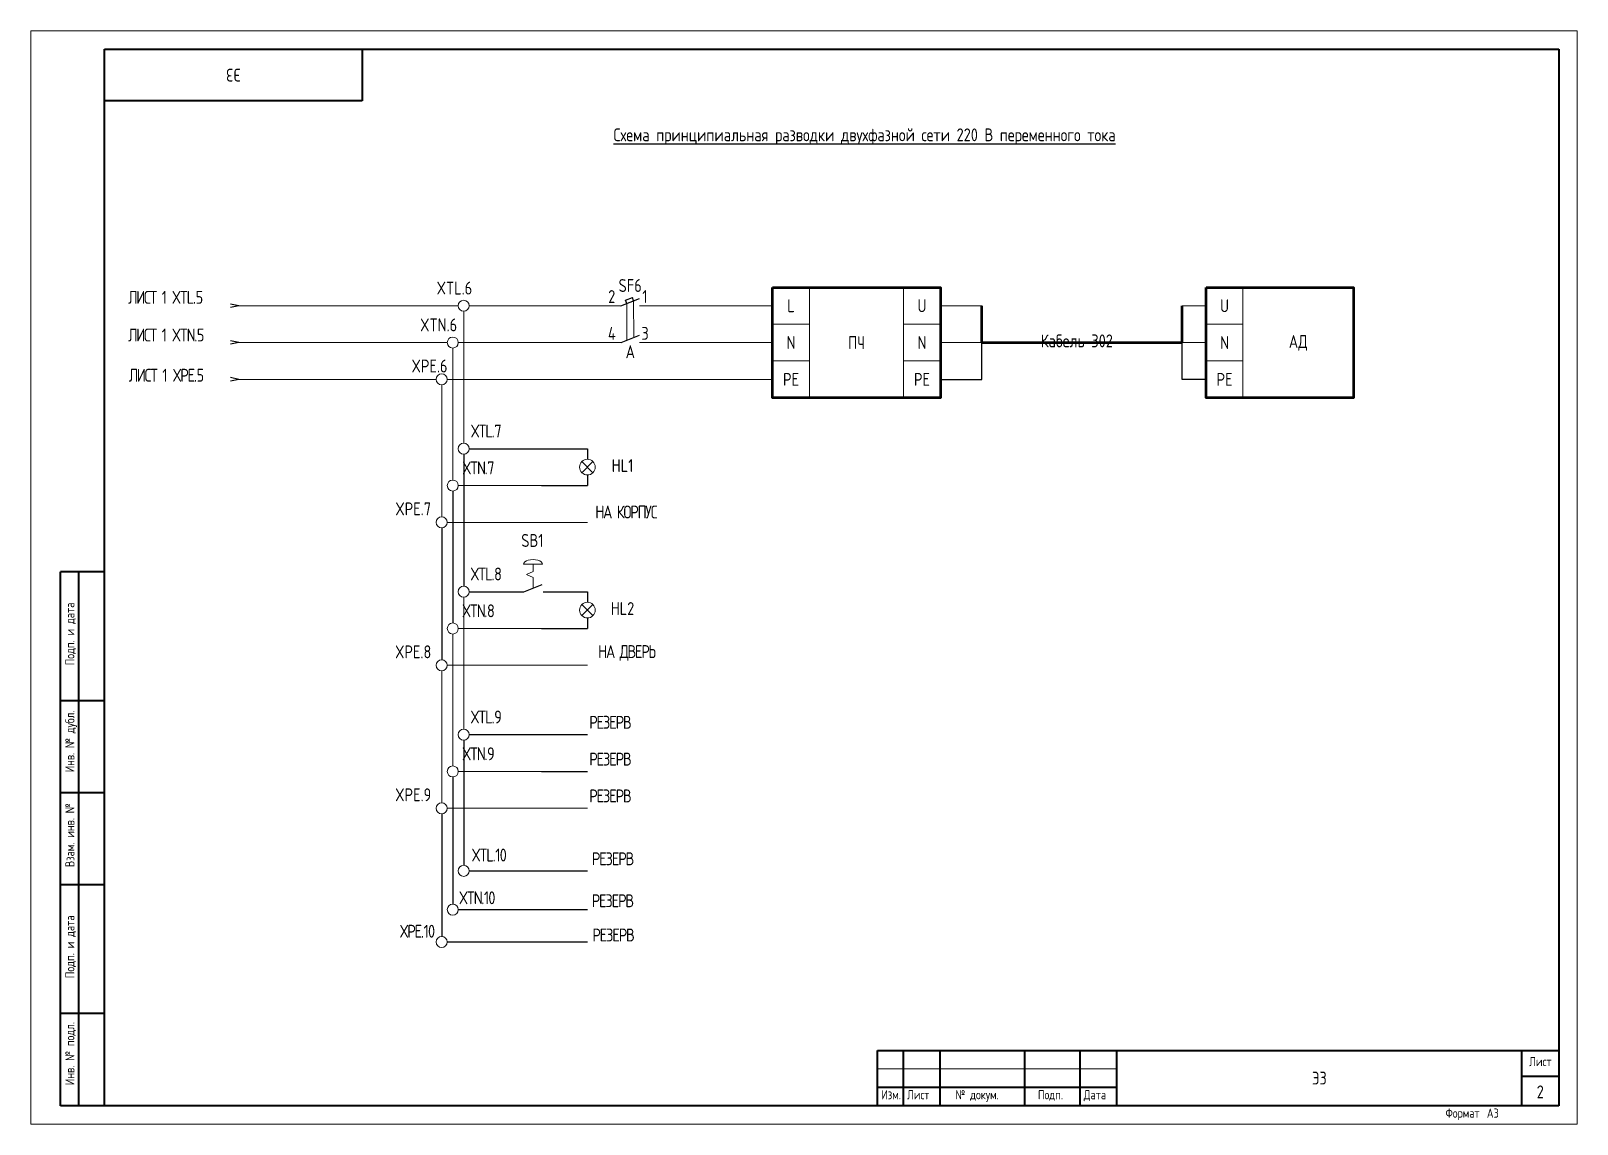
# Model space of a CAD drawing. Header units: millimetres. Extents: x 3520 to 4990, y 400 to 1747.
# Drawn here: x 3730 to 4150, y 1000 to 1297 of the extents above; entities that cross this region are included whole.
import ezdxf

# ---------------------------------------------------------------- set-up
doc = ezdxf.new("R2010")
doc.units = ezdxf.units.MM
doc.linetypes.add('K5LT_BASIC', pattern=[0])
doc.linetypes.add('K5LT_THIN', pattern=[0])
doc.layers.add('Стерка', color=7, linetype='Continuous', lineweight=15)
doc.styles.add('ГОСТ В', font='GOST_0.TTF', dxfattribs={"height": 3.5})
doc.styles.add('ГОСТ тип А', font='GOST_0.TTF', dxfattribs={"height": 3.5})

msp = doc.modelspace()

# ---------------------------------------------------------------- texts
at = {"color": 7, "linetype": 'Continuous', "lineweight": 15, "insert": (3785, 1285), "char_height": 3.5, "width": 70, "attachment_point": 5, "rotation": 180, "style": 'ГОСТ В'}
msp.add_mtext('{\\C256;Э3}', dxfattribs=at)
at = {"color": 7, "insert": (3956.46, 1268.29), "char_height": 3.5, "width": 188.2916, "attachment_point": 5, "style": 'ГОСТ В'}
msp.add_mtext('{\\L\\C256;Схема принципиальная разводки двухфазной сети 220 В переменного тока}', dxfattribs=at)
at = {"linetype": 'Continuous', "lineweight": 15, "char_height": 3.5, "attachment_point": 5, "style": 'ГОСТ В'}
for s, insert, width in [('XTL.6', (3845.04, 1227.13), 5), ('{\\C256;2}', (3887.78, 1224.83), 5), ('{\\C256;SF6}', (3892.78, 1227.83), 5), ('{\\C256;1}', (3896.78, 1224.83), 5), ('{\\T0.75;ЛИСТ 1 XTL.5}', (3766.46, 1224.62), 27.24), ('XTN.6', (3840.75, 1217.13), 6.0348), ('{\\T0.75;ЛИСТ 1 XTN.5}', (3766.62, 1214.38), 27.24), ('{\\C256;4}', (3887.82, 1214.83), 5), ('{\\C256;3}', (3896.82, 1214.83), 5), ('ПЧ', (3954.27, 1212.33), 25.5749), ('Кабель 302', (4014.09, 1212.78), 20), ('{\\C256;A}', (3892.82, 1209.83), 15), ('{\\C256;XPE.6}', (3838.27, 1205.96), 5), ('{\\T0.75;ЛИСТ 1 XPE.5}', (3766.67, 1203.45), 27.24), ('{\\T0.75;XTL.7}', (3853.48, 1188.29), 6.1069), ('HL1', (3890.7, 1178.91), 0.5611), ('{\\T0.75;XTN.7}', (3851.38, 1178.29), 5), ('{\\C256;XPE.7}', (3833.84, 1167.15), 5), ('{\\T0.75;НА КОРПУС}', (3891.64, 1166.29), 22.9309), ('SB1', (3866.22, 1158.56), 0.5611), ('{\\T0.75;XTL.8}', (3853.48, 1149.45), 5.7596), ('{\\T0.75;XTN.8}', (3851.38, 1139.45), 7.0839), ('HL2', (3890.7, 1140.07), 0.5611), ('{\\C256;XPE.8}', (3833.84, 1128.3), 5), ('{\\T0.75;НА ДВЕРЬ}', (3891.82, 1128.01), 25.0115), ('{\\T0.75;XTL.9}', (3853.48, 1110.6), 6.1069), ('{\\T0.75;РЕЗЕРВ}', (3887.24, 1109.16), 25.0115), ('{\\T0.75;XTN.9}', (3851.38, 1100.6), 5), ('{\\T0.75;РЕЗЕРВ}', (3887.24, 1099.16), 25.0115), ('{\\C256;XPE.9}', (3833.84, 1089.46), 5), ('{\\T0.75;РЕЗЕРВ}', (3887.24, 1089.16), 25.0115), ('{\\T0.75;XTL.10}', (3854.32, 1073.09), 13.9759), ('{\\T0.75;РЕЗЕРВ}', (3887.95, 1072.08), 25.0115), ('{\\T0.75;XTN.10}', (3851.06, 1061.48), 21.1397), ('{\\T0.75;РЕЗЕРВ}', (3887.9, 1060.68), 25.0115), ('{\\T0.75;XPE.10}', (3834.8, 1052.39), 14.414), ('{\\T0.75;РЕЗЕРВ}', (3888.08, 1051.37), 25.0115)]:
    msp.add_mtext(s, dxfattribs=dict(at, insert=insert, width=width))
at = {"linetype": 'Continuous', "char_height": 3.5, "width": 10, "attachment_point": 5, "style": 'ГОСТ В'}
for s, insert in [('L', (3936.48, 1222.33)), ('U', (3972.05, 1222.33)), ('U', (4054.24, 1222.33)), ('N', (3936.48, 1212.33)), ('N', (3972.05, 1212.33)), ('N', (4054.24, 1212.33)), ('PE', (3936.48, 1202.33)), ('PE', (3972.05, 1202.33)), ('PE', (4054.24, 1202.33))]:
    msp.add_mtext(s, dxfattribs=dict(at, insert=insert))
at = {"color": 7, "linetype": 'Continuous', "lineweight": 15, "insert": (4080, 1012.5), "char_height": 3.5, "width": 110, "attachment_point": 5, "style": 'ГОСТ В'}
msp.add_mtext('{\\C256;Э3}', dxfattribs=at)
at = {"layer": 'Стерка', "insert": (4074.24, 1212.25), "char_height": 3.5, "attachment_point": 5, "style": 'ГОСТ В'}
msp.add_mtext_dynamic_manual_height_columns('АД', width=30, gutter_width=17.5, heights=[0], dxfattribs=at)
at = {"layer": 'Стерка', "color": 7, "insert": (4140, 1008.75), "char_height": 3.5, "attachment_point": 5, "style": 'ГОСТ тип А'}
msp.add_mtext_dynamic_manual_height_columns('2', width=10, gutter_width=17.5, heights=[0], dxfattribs=at)

# ---------------------------------------------------------------- blocks, each defined once
blk = doc.blocks.new('A3-2')
at = {"linetype": 'K5LT_THIN', "lineweight": 18}
for p, q in [((420, 0), (420, 297)), ((420, 297), (840, 297)), ((840, 297), (840, 0)), ((650, 15), (715, 15)), ((840, 0), (420, 0))]:
    blk.add_line(p, q, dxfattribs=at)
at = {"linetype": 'K5LT_BASIC', "lineweight": 40}
for p, q in [((440, 5), (440, 292)), ((440, 292), (835, 292)), ((510, 292), (510, 278)), ((835, 292), (835, 5)), ((510, 278), (440, 278)), ((428, 5), (428, 150)), ((440, 150), (428, 150)), ((433, 5), (433, 150)), ((440, 115), (428, 115)), ((440, 90), (428, 90)), ((440, 65), (428, 65)), ((440, 30), (428, 30)), ((650, 20), (835, 20)), ((650, 5), (650, 20)), ((657, 5), (657, 20)), ((667, 5), (667, 20)), ((690, 5), (690, 20)), ((705, 5), (705, 20)), ((715, 5), (715, 20)), ((825, 5), (825, 20)), ((825, 13), (835, 13)), ((650, 10), (657, 10)), ((657, 10), (667, 10)), ((667, 10), (690, 10)), ((690, 10), (705, 10)), ((705, 10), (715, 10)), ((440, 5), (428, 5)), ((835, 5), (440, 5))]:
    blk.add_line(p, q, dxfattribs=at)
at = {"char_height": 2.5, "attachment_point": 1, "rotation": 90, "style": 'ГОСТ тип А'}
for s, insert in [('Подп. и дата', (429.32, 124.64)), ('Инв. № дубл.', (429.32, 95.56)), ('Взам. инв. №', (429.32, 69.83)), ('Подп. и дата', (429.32, 39.64)), ('Инв. № подл.', (429.32, 10.56))]:
    blk.add_mtext(s, dxfattribs=dict(at, insert=insert))
at = {"char_height": 2.5, "attachment_point": 1, "style": 'ГОСТ тип А'}
for s, insert in [('Лист', (826.99, 18.23)), ('Изм.', (651.01, 9.23)), ('Лист', (658, 9.23)), ('№ докум.', (671.12, 9.23)), ('Подп.', (693.55, 9.23)), ('Дата', (706, 9.23)), ('Формат', (804.26, 4.23)), ('A3', (815.5, 4.23))]:
    blk.add_mtext(s, dxfattribs=dict(at, insert=insert))

# ---------------------------------------------------------------- linework, layer by layer
for p, q in [((4145, 1020), (4145, 1292)), ((3786.5, 1222.33), (3784.22, 1222.8)), ((3786.5, 1222.33), (3784.22, 1221.86)), ((3890.28, 1222.33), (3895.28, 1224.33)), ((3891.51, 1223.83), (3893.38, 1224.57)), ((3891.86, 1222.96), (3891.51, 1223.83)), ((3893.73, 1223.71), (3893.38, 1224.57)), ((3890.32, 1212.33), (3895.32, 1214.33)), ((3786.5, 1212.33), (3784.22, 1212.8)), ((3786.5, 1212.33), (3784.22, 1211.86)), ((3988.31, 1202.33), (3988.31, 1212.33)), ((4042.69, 1202.33), (4042.69, 1212.33)), ((3786.5, 1202.33), (3784.22, 1202.8)), ((3786.5, 1202.33), (3784.22, 1201.86)), ((3977.05, 1202.33), (3988.31, 1202.33)), ((4049.24, 1202.33), (4042.69, 1202.33)), ((3847.57, 1181.98), (3847.57, 1146.14)), ((3849.07, 1183.48), (3881.16, 1183.48)), ((3881.16, 1183.48), (3881.16, 1180.61)), ((3881.16, 1176.36), (3881.16, 1173.48)), ((3844.59, 1171.98), (3844.59, 1136.14)), ((3868.73, 1173.48), (3881.16, 1173.48)), ((3841.59, 1161.98), (3841.59, 1126.14)), ((3863.9, 1144.64), (3868.9, 1146.64)), ((3849.07, 1144.64), (3863.9, 1144.64)), ((3869.11, 1144.64), (3881.16, 1144.64)), ((3881.16, 1144.64), (3881.16, 1141.77)), ((3868.73, 1134.64), (3881.16, 1134.64)), ((3881.16, 1137.51), (3881.16, 1134.64)), ((3849.07, 1105.8), (3881.16, 1105.8)), ((3847.57, 1104.3), (3847.57, 1070.3)), ((3844.59, 1094.3), (3844.59, 1059.76)), ((3868.73, 1095.8), (3881.16, 1095.8)), ((3841.59, 1084.3), (3841.59, 1050.99)), ((3849.07, 1068.8), (3881.16, 1068.8)), ((3846.09, 1058.26), (3881.16, 1058.26)), ((3843.09, 1049.49), (3881.16, 1049.49))]:
    msp.add_line(p, q)
at = {"lineweight": 50}
for p, q in [((3988.31, 1212.33), (3988.31, 1222.33)), ((4042.69, 1212.33), (4042.69, 1222.33)), ((3988.31, 1212.33), (4042.69, 1212.33))]:
    msp.add_line(p, q, dxfattribs=at)
for points in [[(3931.48, 1227.33), (3977.05, 1227.33), (3977.05, 1197.33), (3931.48, 1197.33)], [(4049.24, 1227.33), (4089.24, 1227.33), (4089.24, 1197.33), (4049.24, 1197.33)]]:
    msp.add_lwpolyline(points, close=True, dxfattribs=at)
at = {"layer": 'Стерка'}
for p, q in [((3786.5, 1222.33), (3846.07, 1222.33)), ((3890.28, 1222.33), (3849.07, 1222.33)), ((3891.9, 1212.96), (3891.86, 1222.96)), ((3893.77, 1213.71), (3893.73, 1223.71)), ((3931.48, 1222.33), (3895.28, 1222.33)), ((3977.05, 1222.33), (3988.31, 1222.33)), ((4042.69, 1222.33), (4049.24, 1222.33)), ((3847.57, 1220.8), (3847.57, 1184.98)), ((3786.5, 1212.33), (3843.09, 1212.33)), ((3844.59, 1210.8), (3844.59, 1174.98)), ((3890.32, 1212.33), (3846.09, 1212.33)), ((3931.48, 1212.33), (3895.28, 1212.33)), ((3977.05, 1212.33), (3988.31, 1212.33)), ((4042.69, 1212.33), (4049.24, 1212.33)), ((3786.5, 1202.33), (3840.09, 1202.33)), ((3843.09, 1202.33), (3931.48, 1202.33)), ((3841.59, 1200.8), (3841.59, 1164.98)), ((3879.65, 1176.98), (3882.66, 1179.99)), ((3882.66, 1176.98), (3879.65, 1179.99)), ((3868.73, 1173.48), (3846.09, 1173.48)), ((3843.09, 1163.48), (3881.16, 1163.48)), ((3863.83, 1152.09), (3866.4, 1152.09)), ((3866.4, 1150.09), (3866.4, 1152.09)), ((3868.97, 1152.09), (3866.4, 1152.09)), ((3866.4, 1150.09), (3864.62, 1149.3)), ((3866.4, 1148.51), (3864.62, 1149.3)), ((3866.4, 1145.64), (3866.4, 1148.51)), ((3847.57, 1143.11), (3847.57, 1107.3)), ((3879.65, 1138.14), (3882.66, 1141.14)), ((3882.66, 1138.14), (3879.65, 1141.14)), ((3868.73, 1134.64), (3846.09, 1134.64)), ((3844.59, 1133.11), (3844.59, 1097.3)), ((3841.59, 1123.11), (3841.59, 1087.3)), ((3843.09, 1124.64), (3881.16, 1124.64)), ((3868.73, 1095.8), (3846.09, 1095.8)), ((3843.09, 1085.8), (3881.16, 1085.8))]:
    msp.add_line(p, q, dxfattribs=at)
for points in [[(3931.48, 1217.33), (3941.48, 1217.33), (3941.48, 1227.33), (3931.48, 1227.33)], [(3967.05, 1217.33), (3977.05, 1217.33), (3977.05, 1227.33), (3967.05, 1227.33)], [(4049.24, 1217.33), (4059.24, 1217.33), (4059.24, 1227.33), (4049.24, 1227.33)], [(3931.48, 1207.33), (3941.48, 1207.33), (3941.48, 1217.33), (3931.48, 1217.33)], [(3967.05, 1207.33), (3977.05, 1207.33), (3977.05, 1217.33), (3967.05, 1217.33)], [(4049.24, 1207.33), (4059.24, 1207.33), (4059.24, 1217.33), (4049.24, 1217.33)], [(3931.48, 1197.33), (3941.48, 1197.33), (3941.48, 1207.33), (3931.48, 1207.33)], [(3967.05, 1197.33), (3977.05, 1197.33), (3977.05, 1207.33), (3967.05, 1207.33)], [(4049.24, 1197.33), (4059.24, 1197.33), (4059.24, 1207.33), (4049.24, 1207.33)]]:
    msp.add_lwpolyline(points, close=True, dxfattribs=at)
for centre, radius in [((3847.57, 1222.33), 1.5), ((3844.59, 1212.33), 1.5), ((3841.59, 1202.33), 1.5), ((3847.57, 1183.48), 1.5), ((3881.16, 1178.48), 2.13), ((3844.59, 1173.48), 1.5), ((3841.59, 1163.48), 1.5), ((3847.57, 1144.64), 1.5), ((3881.16, 1139.64), 2.13), ((3844.59, 1134.64), 1.5), ((3841.59, 1124.64), 1.5), ((3847.57, 1105.8), 1.5), ((3844.59, 1095.8), 1.5), ((3841.59, 1085.8), 1.5), ((3847.57, 1068.8), 1.5), ((3844.59, 1058.26), 1.5), ((3841.59, 1049.49), 1.5)]:
    msp.add_circle(centre, radius, dxfattribs=at)
msp.add_ellipse((3866.4, 1152.09), major_axis=(2.57, 0), ratio=0.5, start_param=0, end_param=3.141593, dxfattribs=at)

# ---------------------------------------------------------------- block references
msp.add_blockref('A3-2', (3310, 1000))

msp.set_redraw_order([(e.dxf.handle, doc.entitydb.next_handle()) for e in msp.query("TEXT MTEXT ATTDEF DIMENSION ARC_DIMENSION")])  # texts and dimensions are drawn at this point

doc.saveas('drawing.dxf')
